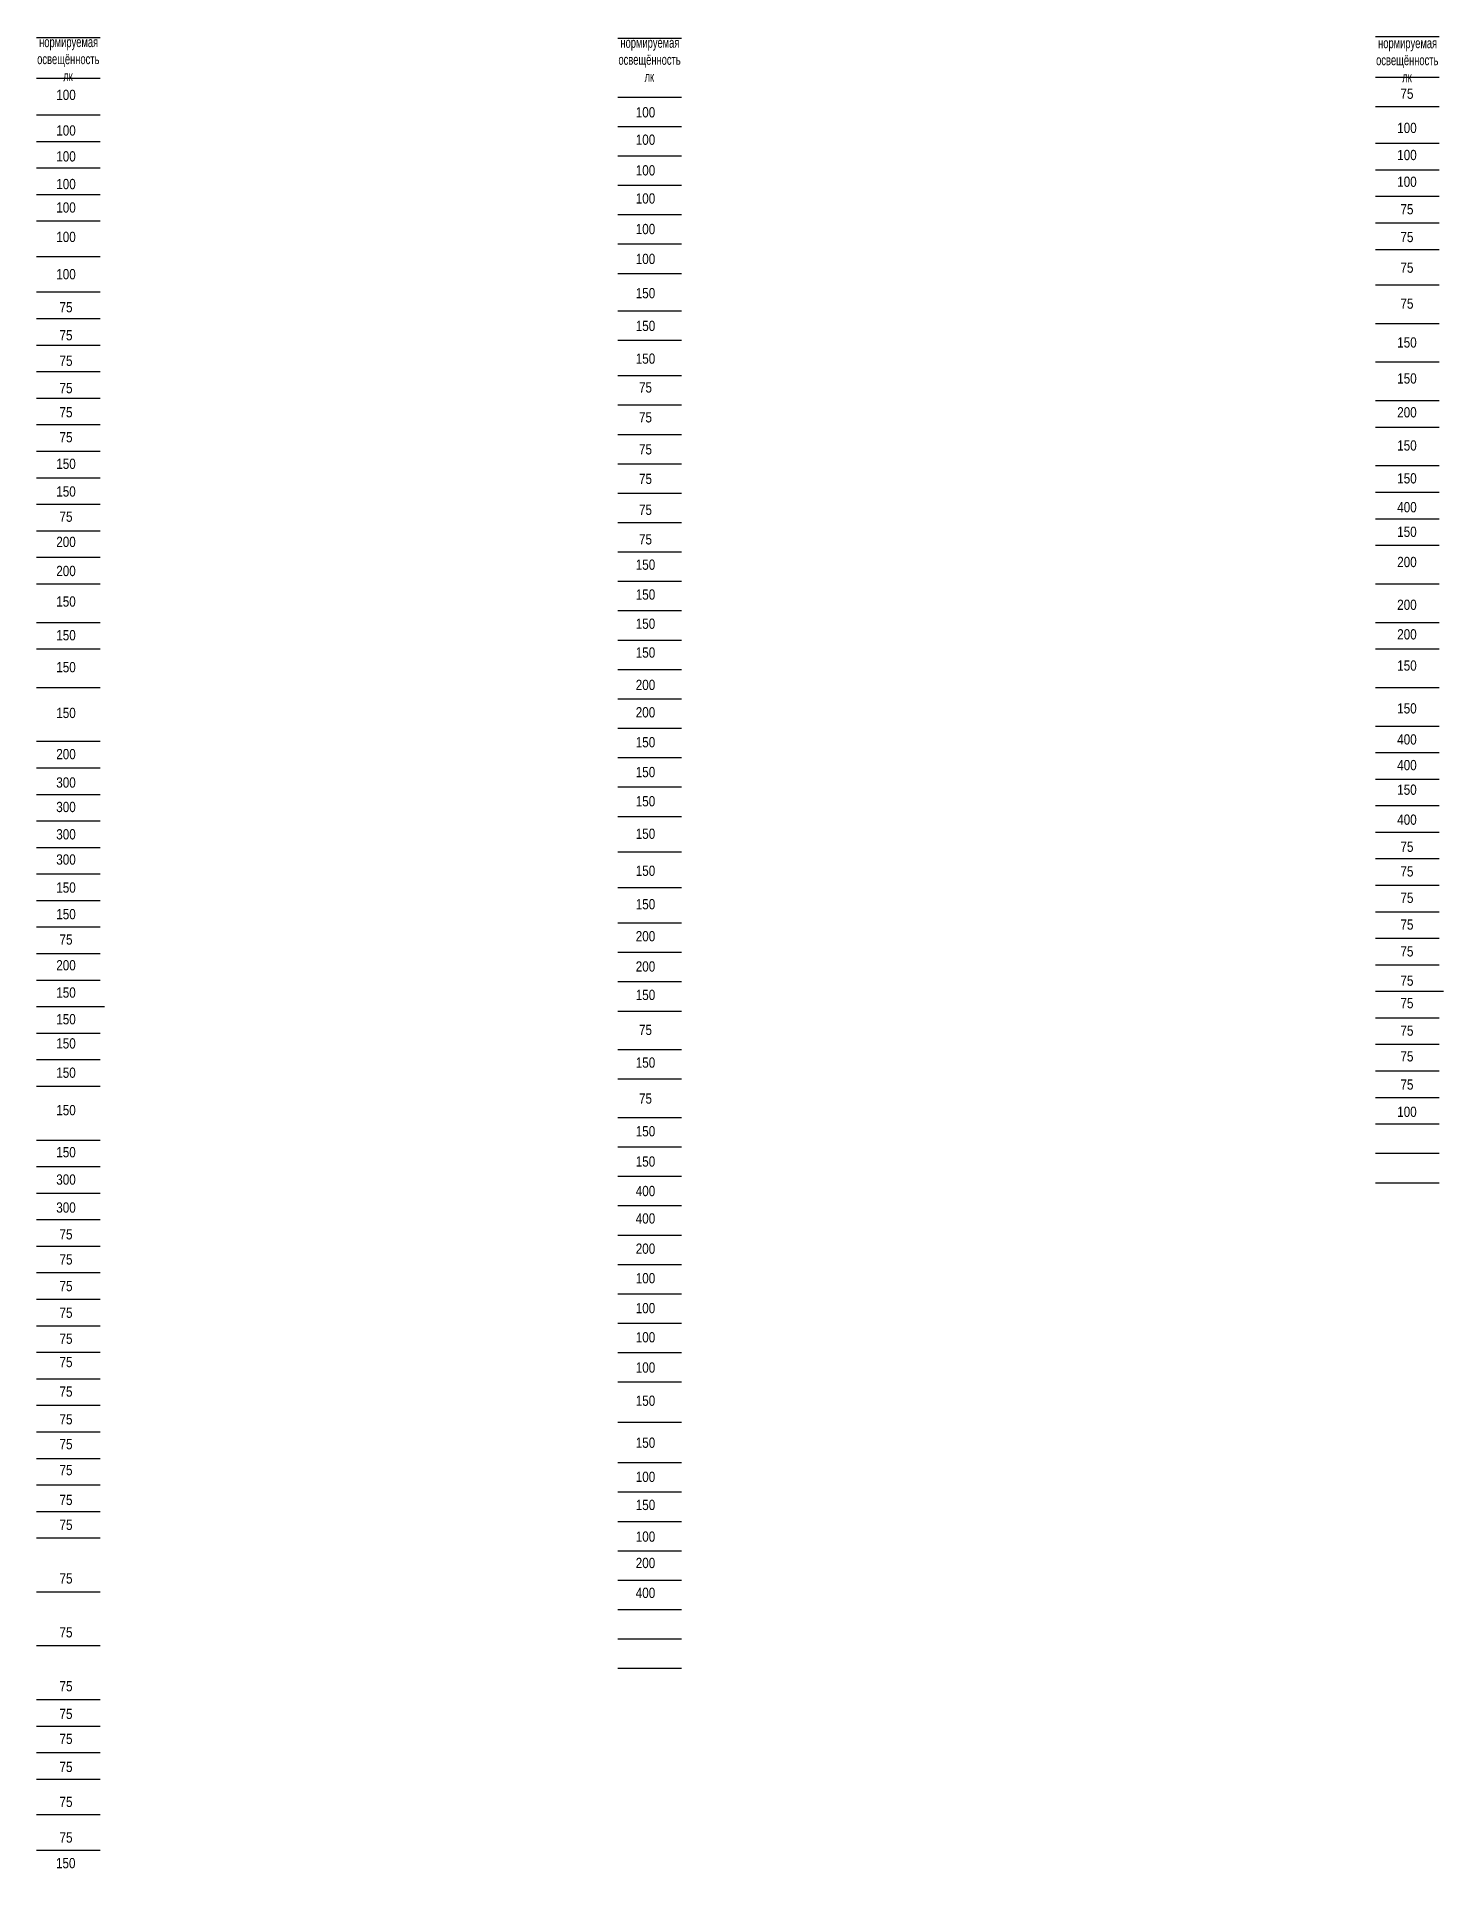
# Model space of a CAD drawing. Header units: millimetres. Extents: x -813692 to 807431, y 0 to 1813163.
# Drawn here: x -252634 to -218169, y 719009 to 763894 of the extents above; entities that cross this region are included whole.
import ezdxf
from ezdxf.enums import TextEntityAlignment as Align

# ---------------------------------------------------------------- set-up
doc = ezdxf.new("R2010")
doc.units = ezdxf.units.MM
doc.layers.add('Освещение', color=5, linetype='Continuous', lineweight=30)
doc.layers.add('ЭТО быт', color=5, linetype='Continuous', lineweight=40)
doc.styles.add('Arial Narrow_6', font='ARIALN.TTF', dxfattribs={"height": 193.245432})

msp = doc.modelspace()

# ---------------------------------------------------------------- texts
at = {"color": 0, "style": 'Arial Narrow_6'}
for s, p in [('100', (-251914.6, 762341.3)), ('75', (-219061.4, 762369.9)), ('100', (-237717.2, 761914.7)), ('100', (-251914.6, 761469.6)), ('100', (-219061.4, 761531.9)), ('100', (-237717.2, 761243.4)), ('100', (-251914.6, 760834.8)), ('100', (-219061.4, 760868.3)), ('100', (-251914.6, 760156.5)), ('100', (-237717.2, 760492.5)), ('100', (-219061.4, 760213.3)), ('100', (-237717.2, 759803.8)), ('100', (-251914.6, 759582.5)), ('75', (-219061.4, 759540.5)), ('100', (-251914.6, 758860.8)), ('100', (-237717.2, 759054.1)), ('75', (-219061.4, 758859.4)), ('100', (-237717.2, 758321.9)), ('100', (-251914.6, 757947.7)), ('75', (-219061.4, 758108.4)), ('150', (-237717.2, 757483.1)), ('75', (-251914.6, 757139)), ('75', (-219061.4, 757226.4)), ('150', (-237717.2, 756681.1)), ('75', (-251914.6, 756452)), ('150', (-219061.4, 756274.9)), ('75', (-251914.6, 755825.9)), ('150', (-237717.2, 755879.1)), ('75', (-251914.6, 755156.3)), ('75', (-237717.2, 755173)), ('150', (-219061.4, 755392.9)), ('75', (-251914.6, 754565)), ('75', (-237717.2, 754440.8)), ('200', (-219061.4, 754563.3)), ('75', (-251914.6, 753953.6)), ('75', (-237717.2, 753656.2)), ('150', (-219061.4, 753751.1)), ('150', (-251914.6, 753301.4)), ('75', (-237717.2, 752932.7)), ('150', (-219061.4, 752945.6)), ('150', (-251914.6, 752623.1)), ('75', (-237717.2, 752174.3)), ('400', (-219061.4, 752238.3)), ('75', (-251914.6, 752005.7)), ('150', (-219061.4, 751635.7)), ('200', (-251914.6, 751388.2)), ('75', (-237717.2, 751450.7)), ('200', (-251914.6, 750675.2)), ('150', (-237717.2, 750829.9)), ('200', (-219061.4, 750895.6)), ('150', (-251914.6, 749927.3)), ('150', (-237717.2, 750097.7)), ('200', (-219061.4, 749847.6)), ('150', (-237717.2, 749382.9)), ('150', (-251914.6, 749101.2)), ('200', (-219061.4, 749122.8)), ('150', (-237717.2, 748676.8)), ('150', (-251914.6, 748318.6)), ('150', (-219061.4, 748358.1)), ('200', (-237717.2, 747883.5)), ('150', (-251914.6, 747196.8)), ('200', (-237717.2, 747212.2)), ('150', (-219061.4, 747309.2)), ('200', (-251914.6, 746188.1)), ('150', (-237717.2, 746480)), ('400', (-219061.4, 746548.3)), ('150', (-237717.2, 745747.7)), ('400', (-219061.4, 745919)), ('300', (-251914.6, 745492.4)), ('150', (-219061.4, 745316.4)), ('300', (-251914.6, 744892.4)), ('150', (-237717.2, 745032.9)), ('400', (-219061.4, 744581.7)), ('300', (-251914.6, 744222.8)), ('150', (-237717.2, 744236.1)), ('300', (-251914.6, 743605.4)), ('75', (-219061.4, 743917.6)), ('150', (-237717.2, 743329.5)), ('75', (-219061.4, 743314)), ('150', (-251914.6, 742918.4)), ('75', (-219061.4, 742666.7)), ('150', (-251914.6, 742266.2)), ('150', (-237717.2, 742510.1)), ('200', (-237717.2, 741725.5)), ('75', (-219061.4, 742010.6)), ('75', (-251914.6, 741645.1)), ('75', (-219061.4, 741354.5)), ('200', (-251914.6, 741014.3)), ('200', (-237717.2, 740984.6)), ('150', (-251914.6, 740345.1)), ('75', (-219061.4, 740637.1)), ('150', (-237717.2, 740287.2)), ('75', (-219061.4, 740086)), ('150', (-251914.6, 739692.2)), ('150', (-251914.6, 739099.5)), ('75', (-237717.2, 739430.6)), ('75', (-219061.4, 739412.4)), ('150', (-237717.2, 738628.6)), ('75', (-219061.4, 738782.6)), ('150', (-251914.6, 738381.4)), ('75', (-237717.2, 737748.2)), ('75', (-219061.4, 738091.5)), ('150', (-251914.6, 737464.3)), ('100', (-219061.4, 737423.3)), ('150', (-237717.2, 736946.2)), ('150', (-251914.6, 736433.8)), ('150', (-237717.2, 736205.2)), ('300', (-251914.6, 735762.9)), ('400', (-237717.2, 735481.6)), ('300', (-251914.6, 735077.3)), ('400', (-237717.2, 734810.3)), ('75', (-251914.6, 734420.9)), ('200', (-237717.2, 734069.2)), ('75', (-251914.6, 733805.3)), ('100', (-237717.2, 733345.4)), ('75', (-251914.6, 733152.1)), ('75', (-251914.6, 732498.9)), ('100', (-237717.2, 732613)), ('75', (-251914.6, 731862)), ('100', (-237717.2, 731898.1)), ('75', (-251914.6, 731290.5)), ('100', (-237717.2, 731157)), ('75', (-251914.6, 730567.9)), ('150', (-237717.2, 730343.6)), ('75', (-251914.6, 729888.7)), ('75', (-251914.6, 729279.3)), ('150', (-237717.2, 729314.8)), ('75', (-251914.6, 728643.7)), ('100', (-237717.2, 728478.8)), ('75', (-251914.6, 727912.3)), ('150', (-237717.2, 727789.7)), ('75', (-251914.6, 727302.9)), ('100', (-237717.2, 727013.3)), ('75', (-251914.6, 725988.6)), ('200', (-237717.2, 726367.8)), ('400', (-237717.2, 725635)), ('75', (-251914.6, 724668.6)), ('75', (-251914.6, 723348.6)), ('75', (-251914.6, 722669.5)), ('75', (-251914.6, 722057.9)), ('75', (-251914.6, 721370.1)), ('75', (-251914.6, 720514.5)), ('75', (-251914.6, 719641.5)), ('150', (-251921.6, 719012.8))]:
    msp.add_text(s, height=250, dxfattribs=at).set_placement(p, align=Align.CENTER)
at = {"layer": 'Освещение', "color": 7, "lineweight": 25, "char_height": 250, "width": 2198.158, "attachment_point": 1, "style": 'Arial Narrow_6'}
for insert in [(-252964.2, 763886.7), (-238723.2, 763871.1), (-220159.7, 763860.5)]:
    msp.add_mtext('\\pi391.57572;{\\W0.8;\\C0;нормируемая\\P\\pi343.0764;освещённость\\P\\pi982.57162;лк}', dxfattribs=dict(at, insert=insert))

# ---------------------------------------------------------------- linework, layer by layer
at = {"layer": 'ЭТО быт', "color": 7, "lineweight": 25, "ltscale": 100}
for p, q in [((-252634, 763868.6), (-251073.5, 763868.6)), ((-238393, 763853.1), (-236832.5, 763853.1)), ((-219829.5, 763893.6), (-218269, 763893.6)), ((-252634, 762878.6), (-251073.5, 762878.6)), ((-219829.5, 762903.6), (-218269, 762903.6)), ((-238393, 762412.9), (-236832.5, 762412.9)), ((-219829.5, 762183.6), (-218269, 762183.6)), ((-252634, 761976.5), (-251073.5, 761976.5)), ((-238393, 761692.9), (-236832.5, 761692.9)), ((-252634, 761326.5), (-251073.5, 761326.5)), ((-219829.5, 761281.4), (-218269, 761281.4)), ((-238393, 760972.9), (-236832.5, 760972.9)), ((-252634, 760676.5), (-251073.5, 760676.5)), ((-219829.5, 760631.4), (-218269, 760631.4)), ((-252634, 760026.5), (-251073.5, 760026.5)), ((-238393, 760252.9), (-236832.5, 760252.9)), ((-219829.5, 759981.4), (-218269, 759981.4)), ((-238393, 759532.9), (-236832.5, 759532.9)), ((-252634, 759376.5), (-251073.5, 759376.5)), ((-219829.5, 759331.4), (-218269, 759331.4)), ((-238393, 758812.9), (-236832.5, 758812.9)), ((-219829.5, 758681.4), (-218269, 758681.4)), ((-252634, 758506.5), (-251073.5, 758506.5)), ((-238393, 758092.9), (-236832.5, 758092.9)), ((-219829.5, 757811.4), (-218269, 757811.4)), ((-252634, 757636.5), (-251073.5, 757636.5)), ((-252634, 756986.5), (-251073.5, 756986.5)), ((-238393, 757177.9), (-236832.5, 757177.9)), ((-219829.5, 756866.4), (-218269, 756866.4)), ((-252634, 756336.5), (-251073.5, 756336.5)), ((-238393, 756457.9), (-236832.5, 756457.9)), ((-219829.5, 755921.4), (-218269, 755921.4)), ((-252634, 755686.5), (-251073.5, 755686.5)), ((-238393, 755587.9), (-236832.5, 755587.9)), ((-252634, 755036.5), (-251073.5, 755036.5)), ((-219829.5, 754976.4), (-218269, 754976.4)), ((-238393, 754867.9), (-236832.5, 754867.9)), ((-252634, 754386.5), (-251073.5, 754386.5)), ((-238393, 754147.9), (-236832.5, 754147.9)), ((-219829.5, 754326.4), (-218269, 754326.4)), ((-252634, 753736.5), (-251073.5, 753736.5)), ((-238393, 753427.9), (-236832.5, 753427.9)), ((-219829.5, 753381.4), (-218269, 753381.4)), ((-252634, 753086.5), (-251073.5, 753086.5)), ((-219829.5, 752731.4), (-218269, 752731.4)), ((-252634, 752436.5), (-251073.5, 752436.5)), ((-238393, 752707.9), (-236832.5, 752707.9)), ((-238393, 751987.9), (-236832.5, 751987.9)), ((-219829.5, 752081.4), (-218269, 752081.4)), ((-252634, 751786.5), (-251073.5, 751786.5)), ((-219829.5, 751431.4), (-218269, 751431.4)), ((-252634, 751136.5), (-251073.5, 751136.5)), ((-238393, 751267.9), (-236832.5, 751267.9)), ((-252634, 750486.5), (-251073.5, 750486.5)), ((-238393, 750547.9), (-236832.5, 750547.9)), ((-219829.5, 750486.4), (-218269, 750486.4)), ((-238393, 749827.9), (-236832.5, 749827.9)), ((-252634, 749541.5), (-251073.5, 749541.5)), ((-219829.5, 749541.4), (-218269, 749541.4)), ((-252634, 748891.5), (-251073.5, 748891.5)), ((-238393, 749107.9), (-236832.5, 749107.9)), ((-219829.5, 748891.4), (-218269, 748891.4)), ((-238393, 748387.9), (-236832.5, 748387.9)), ((-252634, 747946.5), (-251073.5, 747946.5)), ((-219829.5, 747946.4), (-218269, 747946.4)), ((-238393, 747667.9), (-236832.5, 747667.9)), ((-238393, 746947.9), (-236832.5, 746947.9)), ((-219829.5, 747001.4), (-218269, 747001.4)), ((-252634, 746626.5), (-251073.5, 746626.5)), ((-238393, 746227.9), (-236832.5, 746227.9)), ((-219829.5, 746351.4), (-218269, 746351.4)), ((-252634, 745976.5), (-251073.5, 745976.5)), ((-219829.5, 745701.4), (-218269, 745701.4)), ((-252634, 745326.5), (-251073.5, 745326.5)), ((-238393, 745507.9), (-236832.5, 745507.9)), ((-252634, 744676.5), (-251073.5, 744676.5)), ((-238393, 744787.9), (-236832.5, 744787.9)), ((-219829.5, 745051.4), (-218269, 745051.4)), ((-219829.5, 744401.4), (-218269, 744401.4)), ((-252634, 744026.5), (-251073.5, 744026.5)), ((-238393, 743917.9), (-236832.5, 743917.9)), ((-219829.5, 743751.4), (-218269, 743751.4)), ((-252634, 743376.5), (-251073.5, 743376.5)), ((-238393, 743047.9), (-236832.5, 743047.9)), ((-219829.5, 743101.4), (-218269, 743101.4)), ((-252634, 742726.5), (-251073.5, 742726.5)), ((-219829.5, 742451.4), (-218269, 742451.4)), ((-252634, 742076.5), (-251073.5, 742076.5)), ((-238393, 742177.9), (-236832.5, 742177.9)), ((-219829.5, 741801.4), (-218269, 741801.4)), ((-252634, 741426.5), (-251073.5, 741426.5)), ((-238393, 741457.9), (-236832.5, 741457.9)), ((-219829.5, 741151.4), (-218269, 741151.4)), ((-252634, 740776.5), (-251073.5, 740776.5)), ((-238393, 740737.9), (-236832.5, 740737.9)), ((-219829.5, 740501.4), (-218269, 740501.4)), ((-219729.7, 740501.4), (-218169.3, 740501.4)), ((-252634, 740126.5), (-251073.5, 740126.5)), ((-252534.2, 740126.5), (-250973.8, 740126.5)), ((-238393, 740017.9), (-236832.5, 740017.9)), ((-219829.5, 739851.4), (-218269, 739851.4)), ((-252634, 739476.5), (-251073.5, 739476.5)), ((-252634, 738826.5), (-251073.5, 738826.5)), ((-252634, 738826.5), (-251073.5, 738826.5)), ((-238393, 739072.9), (-236832.5, 739072.9)), ((-219829.5, 739201.4), (-218269, 739201.4)), ((-238393, 738352.9), (-236832.5, 738352.9)), ((-219829.5, 738551.4), (-218269, 738551.4)), ((-252634, 738176.5), (-251073.5, 738176.5)), ((-219829.5, 737901.4), (-218269, 737901.4)), ((-238393, 737407.9), (-236832.5, 737407.9)), ((-219829.5, 737251.4), (-218269, 737251.4)), ((-252634, 736856.5), (-251073.5, 736856.5)), ((-238393, 736687.9), (-236832.5, 736687.9)), ((-252634, 736206.5), (-251073.5, 736206.5)), ((-219829.5, 736531.4), (-218269, 736531.4)), ((-238393, 735967.9), (-236832.5, 735967.9)), ((-219829.5, 735811.4), (-218269, 735811.4)), ((-252634, 735556.5), (-251073.5, 735556.5)), ((-238393, 735247.9), (-236832.5, 735247.9)), ((-252634, 734906.5), (-251073.5, 734906.5)), ((-238393, 734527.9), (-236832.5, 734527.9)), ((-252634, 734256.5), (-251073.5, 734256.5)), ((-252634, 733606.5), (-251073.5, 733606.5)), ((-252634, 733606.5), (-251073.5, 733606.5)), ((-238393, 733807.9), (-236832.5, 733807.9)), ((-238393, 733087.9), (-236832.5, 733087.9)), ((-252634, 732956.5), (-251073.5, 732956.5)), ((-252634, 732306.5), (-251073.5, 732306.5)), ((-252634, 732306.5), (-251073.5, 732306.5)), ((-238393, 732367.9), (-236832.5, 732367.9)), ((-252634, 731656.5), (-251073.5, 731656.5)), ((-238393, 731647.9), (-236832.5, 731647.9)), ((-252634, 731006.5), (-251073.5, 731006.5)), ((-238393, 730927.9), (-236832.5, 730927.9)), ((-252634, 730356.5), (-251073.5, 730356.5)), ((-238393, 729940), (-236832.5, 729940)), ((-252634, 729706.5), (-251073.5, 729706.5)), ((-252634, 729056.5), (-251073.5, 729056.5)), ((-238393, 728952.1), (-236832.5, 728952.1)), ((-252634, 728406.5), (-251073.5, 728406.5)), ((-238393, 728232.1), (-236832.5, 728232.1)), ((-252634, 727756.5), (-251073.5, 727756.5)), ((-238393, 727512.1), (-236832.5, 727512.1)), ((-252634, 727106.5), (-251073.5, 727106.5)), ((-238393, 726792.1), (-236832.5, 726792.1)), ((-252634, 725786.5), (-251073.5, 725786.5)), ((-238393, 726072.1), (-236832.5, 726072.1)), ((-238393, 725352.1), (-236832.5, 725352.1)), ((-252634, 724466.5), (-251073.5, 724466.5)), ((-238393, 724632.1), (-236832.5, 724632.1)), ((-238393, 723912.1), (-236832.5, 723912.1)), ((-252634, 723146.5), (-251073.5, 723146.5)), ((-252634, 722496.5), (-251073.5, 722496.5)), ((-252634, 721846.5), (-251073.5, 721846.5)), ((-252634, 721196.5), (-251073.5, 721196.5)), ((-252634, 720326.5), (-251073.5, 720326.5)), ((-252634, 719456.5), (-251073.5, 719456.5))]:
    msp.add_line(p, q, dxfattribs=at)

msp.set_redraw_order([(e.dxf.handle, doc.entitydb.next_handle()) for e in msp.query("TEXT MTEXT ATTDEF DIMENSION ARC_DIMENSION")])  # texts and dimensions are drawn at this point

doc.saveas('drawing.dxf')
